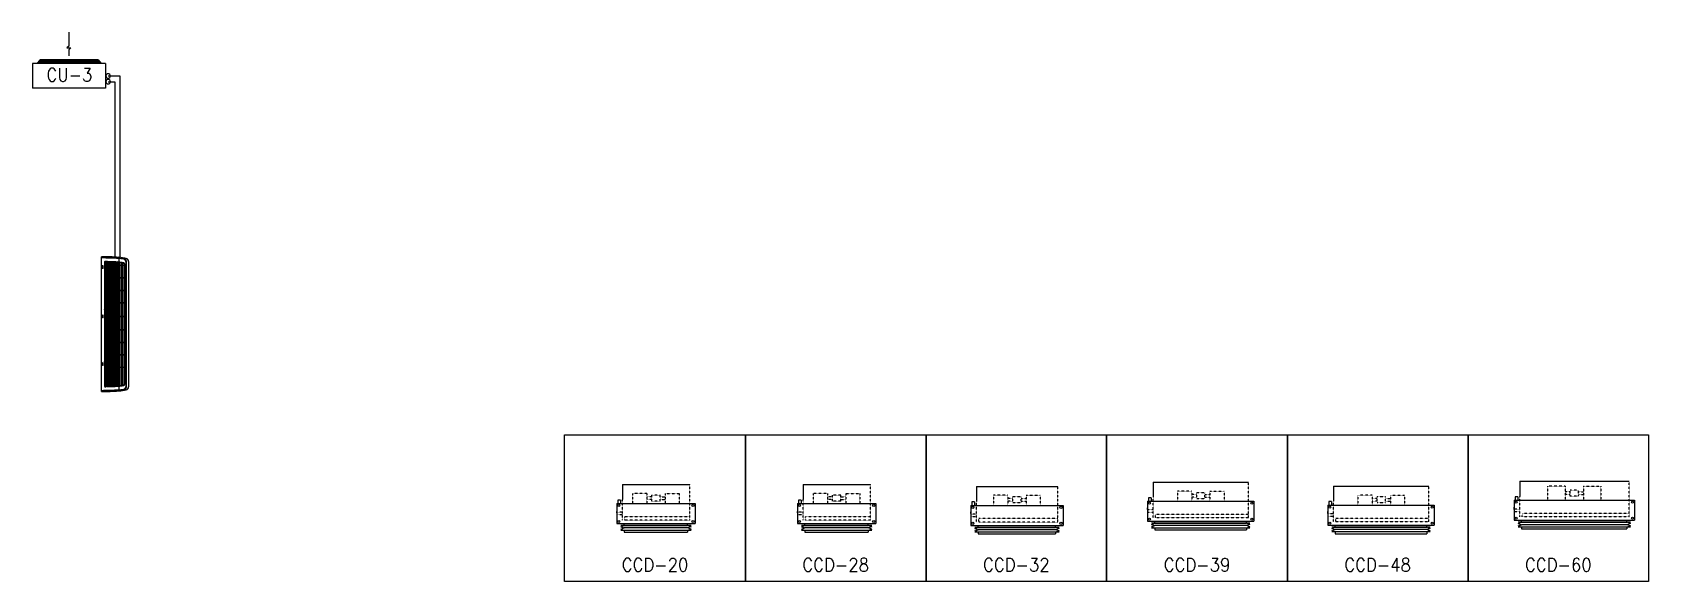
# Model space of a CAD drawing. Header units: inches. Extents: x -26677 to 64735, y -31918 to 10388.
# Drawn here: x 40555 to 64735, y -8461 to -248 of the extents above; entities that cross this region are included whole.
import ezdxf
from ezdxf.enums import TextEntityAlignment as Align

# ---------------------------------------------------------------- set-up
doc = ezdxf.new("R2010")
doc.units = ezdxf.units.IN
doc.header["$MEASUREMENT"] = 0
doc.linetypes.add('DSH1', pattern=[0.101, 0.067, -0.034])
for name, color, linetype in [('A', 1, 'Continuous'), ('DUCT', 3, 'Continuous'), ('F-TEXT', 2, 'Continuous'), ('M-ANNO-TEXT', 10, 'Continuous'), ('M-HVAC-SUPP', 4, 'Continuous'), ('M-SYMB-ARRW', 2, 'Continuous'), ('MEQUIP', 2, 'Continuous')]:
    doc.layers.add(name, color=color, linetype=linetype)
doc.styles.add('QC-SEC', font='romans.shx')

msp = doc.modelspace()

# ---------------------------------------------------------------- texts
at = {"layer": 'F-TEXT', "style": 'QC-SEC', "width": 0.9}
msp.add_text('CU-3', height=200, dxfattribs=at).set_placement((40767, -983))
for s, p in [('CCD-20', (49871, -8209)), ('CCD-28', (52573, -8209)), ('CCD-32', (55276, -8209)), ('CCD-39', (57979, -8209)), ('CCD-48', (60681, -8209)), ('CCD-60', (63384, -8209))]:
    msp.add_text(s, height=200, dxfattribs=at).set_placement(p, align=Align.MIDDLE_CENTER)

# ---------------------------------------------------------------- blocks, each defined once
blk = doc.blocks.new('A$C670270E0')
at = {"layer": 'A', "color": 1, "linetype": 'Continuous'}
for p, q in [((5, 144), (1115, 144)), ((5, 143), (55, 143)), ((35, 206), (1085, 206)), ((39, 225), (1081, 225)), ((40, 201), (1080, 201)), ((44, 144), (44, 126)), ((48, 156), (45, 144)), ((45, 141), (1075, 141)), ((45, 140), (76, 140)), ((48, 169), (48, 156)), ((1072, 169), (48, 169)), ((1072, 156), (48, 156)), ((1070, 181), (50, 181)), ((63, 144), (63, 126)), ((1055, 194), (65, 194)), ((66, 140), (66, 132)), ((74, 194), (74, 181)), ((74, 169), (74, 156)), ((76, 141), (76, 131)), ((76, 140), (123, 140)), ((123, 140), (124, 141)), ((123, 140), (123, 132)), ((124, 141), (126, 141)), ((124, 141), (124, 131)), ((126, 141), (126, 131)), ((126, 141), (126, 140)), ((126, 140), (175, 140)), ((126, 132), (126, 140)), ((175, 140), (176, 141)), ((175, 140), (175, 132)), ((176, 195), (176, 181)), ((176, 169), (176, 156)), ((176, 141), (178, 141)), ((176, 141), (176, 131)), ((178, 195), (178, 181)), ((178, 169), (178, 156)), ((178, 141), (178, 131)), ((178, 141), (178, 140)), ((178, 140), (227, 140)), ((178, 132), (178, 140)), ((227, 140), (228, 141)), ((227, 140), (227, 132)), ((228, 141), (230, 141)), ((228, 141), (228, 131)), ((230, 141), (230, 131)), ((230, 141), (230, 140)), ((230, 140), (279, 140)), ((230, 132), (230, 140)), ((279, 140), (280, 141)), ((279, 140), (279, 132)), ((280, 195), (280, 181)), ((280, 169), (280, 156)), ((280, 141), (282, 141)), ((280, 141), (280, 131)), ((282, 195), (282, 181)), ((282, 169), (282, 156)), ((282, 141), (282, 131)), ((282, 141), (282, 140)), ((282, 140), (331, 140)), ((282, 132), (282, 140)), ((331, 140), (332, 141)), ((331, 140), (331, 132)), ((332, 141), (334, 141)), ((332, 141), (332, 131)), ((334, 141), (334, 131)), ((334, 141), (334, 140)), ((334, 140), (383, 140)), ((334, 132), (334, 140)), ((383, 140), (384, 141)), ((383, 140), (383, 132)), ((384, 195), (384, 181)), ((384, 169), (384, 156)), ((384, 141), (386, 141)), ((384, 141), (384, 131)), ((386, 195), (386, 181)), ((386, 169), (386, 156)), ((386, 141), (386, 131)), ((386, 141), (386, 140)), ((386, 140), (435, 140)), ((386, 132), (386, 140)), ((435, 140), (436, 141)), ((435, 140), (435, 132)), ((438, 141), (436, 141)), ((436, 141), (438, 141)), ((436, 141), (436, 131)), ((438, 141), (438, 131)), ((438, 140), (438, 141)), ((438, 140), (438, 132)), ((486, 140), (438, 140)), ((486, 141), (486, 131)), ((496, 195), (496, 181)), ((496, 169), (496, 156)), ((496, 141), (496, 131)), ((498, 195), (498, 181)), ((498, 169), (498, 156)), ((498, 141), (498, 131)), ((508, 141), (508, 131)), ((508, 140), (555, 140)), ((555, 140), (556, 141)), ((555, 140), (555, 132)), ((556, 141), (558, 141)), ((556, 141), (556, 131)), ((558, 141), (558, 131)), ((558, 141), (558, 140)), ((558, 140), (607, 140)), ((558, 132), (558, 140)), ((607, 140), (608, 141)), ((607, 140), (607, 132)), ((608, 195), (608, 181)), ((608, 169), (608, 156)), ((608, 141), (610, 141)), ((608, 141), (608, 131)), ((610, 195), (610, 181)), ((610, 169), (610, 156)), ((610, 141), (610, 131)), ((610, 141), (610, 140)), ((610, 140), (659, 140)), ((610, 132), (610, 140)), ((659, 140), (660, 141)), ((659, 140), (659, 132)), ((660, 141), (662, 141)), ((660, 141), (660, 131)), ((662, 141), (662, 131)), ((662, 141), (662, 140)), ((662, 140), (711, 140)), ((662, 132), (662, 140)), ((711, 140), (712, 141)), ((711, 140), (711, 132)), ((712, 195), (712, 181)), ((712, 169), (712, 156)), ((712, 141), (714, 141)), ((712, 141), (712, 131)), ((714, 195), (714, 181)), ((714, 169), (714, 156)), ((714, 141), (714, 131)), ((714, 141), (714, 140)), ((714, 140), (763, 140)), ((714, 132), (714, 140)), ((763, 140), (764, 141)), ((763, 140), (763, 132)), ((764, 141), (766, 141)), ((764, 141), (764, 131)), ((766, 141), (766, 131)), ((766, 141), (766, 140)), ((766, 140), (815, 140)), ((766, 132), (766, 140)), ((815, 140), (816, 141)), ((815, 140), (815, 132)), ((816, 195), (816, 181)), ((816, 169), (816, 156)), ((816, 141), (818, 141)), ((816, 141), (816, 131)), ((818, 195), (818, 181)), ((818, 169), (818, 156)), ((818, 141), (818, 131)), ((818, 141), (818, 140)), ((818, 140), (867, 140)), ((818, 132), (818, 140)), ((867, 140), (868, 141)), ((867, 140), (867, 132)), ((870, 141), (868, 141)), ((868, 141), (870, 141)), ((868, 141), (868, 131)), ((870, 141), (870, 131)), ((870, 140), (870, 141)), ((870, 140), (870, 132)), ((918, 140), (870, 140)), ((918, 141), (918, 131)), ((918, 140), (1075, 140)), ((920, 195), (920, 181)), ((920, 169), (920, 156)), ((928, 140), (928, 132)), ((931, 144), (931, 126)), ((950, 144), (950, 126)), ((1072, 169), (1072, 156)), ((1072, 156), (1075, 144)), ((1075, 143), (1115, 143)), ((1120, 0), (0, 0)), ((41, 70), (76, 70)), ((41, 61), (76, 61)), ((41, 59), (1079, 59)), ((41, 58), (76, 58)), ((41, 50), (76, 50)), ((41, 47), (1079, 47)), ((41, 47), (76, 47)), ((41, 38), (1079, 38)), ((41, 38), (76, 38)), ((41, 35), (76, 35)), ((42, 94), (1078, 94)), ((42, 94), (76, 94)), ((42, 85), (76, 85)), ((42, 82), (1078, 82)), ((42, 82), (76, 82)), ((42, 73), (76, 73)), ((42, 71), (1078, 71)), ((42, 26), (76, 26)), ((43, 108), (76, 108)), ((43, 106), (1077, 106)), ((43, 105), (76, 105)), ((43, 97), (76, 97)), ((43, 26), (1077, 26)), ((44, 132), (76, 132)), ((44, 130), (63, 130)), ((44, 129), (1076, 129)), ((44, 129), (76, 129)), ((44, 126), (63, 126)), ((44, 120), (76, 120)), ((44, 117), (1076, 117)), ((44, 117), (76, 117)), ((66, 129), (66, 120)), ((66, 117), (66, 108)), ((66, 105), (66, 97)), ((66, 94), (66, 85)), ((66, 82), (66, 73)), ((66, 70), (66, 61)), ((66, 58), (66, 50)), ((66, 47), (66, 38)), ((66, 35), (66, 26)), ((75, 14), (75, 7)), ((97, 14), (75, 14)), ((97, 7), (75, 7)), ((76, 132), (123, 132)), ((76, 129), (76, 119)), ((76, 128), (123, 128)), ((76, 120), (123, 120)), ((76, 117), (76, 108)), ((76, 117), (123, 117)), ((76, 108), (123, 108)), ((76, 106), (76, 96)), ((76, 105), (123, 105)), ((76, 97), (123, 97)), ((76, 94), (76, 84)), ((76, 93), (123, 93)), ((76, 85), (123, 85)), ((76, 82), (76, 73)), ((76, 82), (123, 82)), ((76, 73), (123, 73)), ((76, 71), (76, 61)), ((76, 70), (123, 70)), ((76, 62), (123, 62)), ((76, 59), (76, 49)), ((76, 58), (123, 58)), ((76, 50), (123, 50)), ((76, 47), (76, 38)), ((76, 46), (123, 46)), ((76, 38), (123, 38)), ((76, 36), (76, 26)), ((76, 35), (123, 35)), ((76, 27), (123, 27)), ((97, 14), (97, 7)), ((123, 132), (124, 131)), ((123, 128), (124, 129)), ((123, 128), (123, 120)), ((123, 120), (124, 120)), ((123, 117), (123, 108)), ((123, 117), (124, 117)), ((123, 108), (124, 108)), ((123, 105), (124, 106)), ((123, 105), (123, 97)), ((123, 97), (124, 96)), ((123, 93), (124, 94)), ((123, 93), (123, 85)), ((123, 85), (124, 85)), ((123, 82), (123, 73)), ((123, 82), (124, 82)), ((123, 73), (124, 73)), ((123, 70), (123, 62)), ((123, 70), (124, 70)), ((123, 62), (124, 61)), ((123, 58), (124, 59)), ((123, 58), (123, 50)), ((123, 50), (124, 49)), ((123, 46), (124, 47)), ((123, 46), (123, 38)), ((123, 38), (124, 38)), ((123, 35), (123, 27)), ((123, 35), (124, 35)), ((123, 27), (124, 26)), ((124, 131), (126, 131)), ((124, 129), (126, 129)), ((124, 129), (124, 120)), ((124, 120), (126, 120)), ((124, 117), (126, 117)), ((124, 117), (124, 108)), ((124, 108), (126, 108)), ((124, 106), (126, 106)), ((124, 106), (124, 96)), ((124, 96), (126, 96)), ((124, 94), (126, 94)), ((124, 94), (124, 85)), ((124, 85), (126, 85)), ((124, 82), (126, 82)), ((124, 82), (124, 73)), ((124, 73), (126, 73)), ((124, 70), (126, 70)), ((124, 70), (124, 61)), ((124, 61), (126, 61)), ((124, 59), (126, 59)), ((124, 59), (124, 49)), ((124, 49), (126, 49)), ((124, 47), (126, 47)), ((124, 47), (124, 38)), ((124, 38), (126, 38)), ((124, 35), (126, 35)), ((124, 35), (124, 26)), ((124, 26), (126, 26)), ((126, 132), (175, 132)), ((126, 131), (126, 132)), ((126, 129), (126, 120)), ((126, 129), (126, 128)), ((126, 128), (175, 128)), ((126, 120), (126, 128)), ((126, 120), (175, 120)), ((126, 120), (126, 120)), ((126, 117), (175, 117)), ((126, 117), (126, 108)), ((126, 117), (126, 117)), ((126, 108), (126, 117)), ((126, 108), (175, 108)), ((126, 108), (126, 108)), ((126, 106), (126, 96)), ((126, 106), (126, 105)), ((126, 105), (175, 105)), ((126, 97), (126, 105)), ((126, 97), (175, 97)), ((126, 96), (126, 97)), ((126, 94), (126, 85)), ((126, 94), (126, 93)), ((126, 93), (175, 93)), ((126, 85), (126, 93)), ((126, 85), (175, 85)), ((126, 85), (126, 85)), ((126, 82), (175, 82)), ((126, 82), (126, 73)), ((126, 82), (126, 82)), ((126, 73), (126, 82)), ((126, 73), (175, 73)), ((126, 73), (126, 73)), ((126, 70), (175, 70)), ((126, 70), (126, 61)), ((126, 70), (126, 70)), ((126, 62), (126, 70)), ((126, 62), (175, 62)), ((126, 61), (126, 62)), ((126, 59), (126, 49)), ((126, 59), (126, 58)), ((126, 58), (175, 58)), ((126, 50), (126, 58)), ((126, 50), (175, 50)), ((126, 49), (126, 50)), ((126, 47), (126, 38)), ((126, 47), (126, 46)), ((126, 46), (175, 46)), ((126, 38), (126, 46)), ((126, 38), (175, 38)), ((126, 38), (126, 38)), ((126, 35), (175, 35)), ((126, 35), (126, 26)), ((126, 35), (126, 35)), ((126, 27), (126, 35)), ((126, 27), (175, 27)), ((126, 26), (126, 27)), ((175, 132), (176, 131)), ((175, 128), (176, 129)), ((175, 128), (175, 120)), ((175, 120), (176, 120)), ((175, 117), (175, 108)), ((175, 117), (176, 117)), ((175, 108), (176, 108)), ((175, 105), (176, 106)), ((175, 105), (175, 97)), ((175, 97), (176, 96)), ((175, 93), (176, 94)), ((175, 93), (175, 85)), ((175, 85), (176, 85)), ((175, 82), (175, 73)), ((175, 82), (176, 82)), ((175, 73), (176, 73)), ((175, 70), (175, 62)), ((175, 70), (176, 70)), ((175, 62), (176, 61)), ((175, 58), (176, 59)), ((175, 58), (175, 50)), ((175, 50), (176, 49)), ((175, 46), (176, 47)), ((175, 46), (175, 38)), ((175, 38), (176, 38)), ((175, 35), (175, 27)), ((175, 35), (176, 35)), ((175, 27), (176, 26)), ((176, 131), (178, 131)), ((176, 129), (178, 129)), ((176, 129), (176, 120)), ((176, 120), (178, 120)), ((176, 117), (178, 117)), ((176, 117), (176, 108)), ((176, 108), (178, 108)), ((176, 106), (178, 106)), ((176, 106), (176, 96)), ((176, 96), (178, 96)), ((176, 94), (178, 94)), ((176, 94), (176, 85)), ((176, 85), (178, 85)), ((176, 82), (178, 82)), ((176, 82), (176, 73)), ((176, 73), (178, 73)), ((176, 70), (178, 70)), ((176, 70), (176, 61)), ((176, 61), (178, 61)), ((176, 59), (178, 59)), ((176, 59), (176, 49)), ((176, 49), (178, 49)), ((176, 47), (178, 47)), ((176, 47), (176, 38)), ((176, 38), (178, 38)), ((176, 35), (178, 35)), ((176, 35), (176, 26)), ((176, 26), (178, 26)), ((178, 132), (227, 132)), ((178, 131), (178, 132)), ((178, 129), (178, 120)), ((178, 129), (178, 128)), ((178, 128), (227, 128)), ((178, 120), (178, 128)), ((178, 120), (227, 120)), ((178, 120), (178, 120)), ((178, 117), (227, 117)), ((178, 117), (178, 108)), ((178, 117), (178, 117)), ((178, 108), (178, 117)), ((178, 108), (227, 108)), ((178, 108), (178, 108)), ((178, 106), (178, 96)), ((178, 106), (178, 105)), ((178, 105), (227, 105)), ((178, 97), (178, 105)), ((178, 97), (227, 97)), ((178, 96), (178, 97)), ((178, 94), (178, 85)), ((178, 94), (178, 93)), ((178, 93), (227, 93)), ((178, 85), (178, 93)), ((178, 85), (227, 85)), ((178, 85), (178, 85)), ((178, 82), (227, 82)), ((178, 82), (178, 73)), ((178, 82), (178, 82)), ((178, 73), (178, 82)), ((178, 73), (227, 73)), ((178, 73), (178, 73)), ((178, 70), (227, 70)), ((178, 70), (178, 61)), ((178, 70), (178, 70)), ((178, 62), (178, 70)), ((178, 62), (227, 62)), ((178, 61), (178, 62)), ((178, 59), (178, 49)), ((178, 59), (178, 58)), ((178, 58), (227, 58)), ((178, 50), (178, 58)), ((178, 50), (227, 50)), ((178, 49), (178, 50)), ((178, 47), (178, 38)), ((178, 47), (178, 46)), ((178, 46), (227, 46)), ((178, 38), (178, 46)), ((178, 38), (227, 38)), ((178, 38), (178, 38)), ((178, 35), (227, 35)), ((178, 35), (178, 26)), ((178, 35), (178, 35)), ((178, 27), (178, 35)), ((178, 27), (227, 27)), ((178, 26), (178, 27)), ((227, 132), (228, 131)), ((227, 128), (228, 129)), ((227, 128), (227, 120)), ((227, 120), (228, 120)), ((227, 117), (227, 108)), ((227, 117), (228, 117)), ((227, 108), (228, 108)), ((227, 105), (228, 106)), ((227, 105), (227, 97)), ((227, 97), (228, 96)), ((227, 93), (228, 94)), ((227, 93), (227, 85)), ((227, 85), (228, 85)), ((227, 82), (227, 73)), ((227, 82), (228, 82)), ((227, 73), (228, 73)), ((227, 70), (227, 62)), ((227, 70), (228, 70)), ((227, 62), (228, 61)), ((227, 58), (228, 59)), ((227, 58), (227, 50)), ((227, 50), (228, 49)), ((227, 46), (228, 47)), ((227, 46), (227, 38)), ((227, 38), (228, 38)), ((227, 35), (227, 27)), ((227, 35), (228, 35)), ((227, 27), (228, 26)), ((228, 131), (230, 131)), ((228, 129), (230, 129)), ((228, 129), (228, 120)), ((228, 120), (230, 120)), ((228, 117), (230, 117)), ((228, 117), (228, 108)), ((228, 108), (230, 108)), ((228, 106), (230, 106)), ((228, 106), (228, 96)), ((228, 96), (230, 96)), ((228, 94), (230, 94)), ((228, 94), (228, 85)), ((228, 85), (230, 85)), ((228, 82), (230, 82)), ((228, 82), (228, 73)), ((228, 73), (230, 73)), ((228, 70), (230, 70)), ((228, 70), (228, 61)), ((228, 61), (230, 61)), ((228, 59), (230, 59)), ((228, 59), (228, 49)), ((228, 49), (230, 49)), ((228, 47), (230, 47)), ((228, 47), (228, 38)), ((228, 38), (230, 38)), ((228, 35), (230, 35)), ((228, 35), (228, 26)), ((228, 26), (230, 26)), ((230, 132), (279, 132)), ((230, 131), (230, 132)), ((230, 129), (230, 120)), ((230, 129), (230, 128)), ((230, 128), (279, 128)), ((230, 120), (230, 128)), ((230, 120), (279, 120)), ((230, 120), (230, 120)), ((230, 117), (279, 117)), ((230, 117), (230, 108)), ((230, 117), (230, 117)), ((230, 108), (230, 117)), ((230, 108), (279, 108)), ((230, 108), (230, 108)), ((230, 106), (230, 96)), ((230, 106), (230, 105)), ((230, 105), (279, 105)), ((230, 97), (230, 105)), ((230, 97), (279, 97)), ((230, 96), (230, 97)), ((230, 94), (230, 85)), ((230, 94), (230, 93)), ((230, 93), (279, 93)), ((230, 85), (230, 93)), ((230, 85), (279, 85)), ((230, 85), (230, 85)), ((230, 82), (279, 82)), ((230, 82), (230, 73)), ((230, 82), (230, 82)), ((230, 73), (230, 82)), ((230, 73), (279, 73)), ((230, 73), (230, 73)), ((230, 70), (279, 70)), ((230, 70), (230, 61)), ((230, 70), (230, 70)), ((230, 62), (230, 70)), ((230, 62), (279, 62)), ((230, 61), (230, 62)), ((230, 59), (230, 49)), ((230, 59), (230, 58)), ((230, 58), (279, 58)), ((230, 50), (230, 58)), ((230, 50), (279, 50)), ((230, 49), (230, 50)), ((230, 47), (230, 38)), ((230, 47), (230, 46)), ((230, 46), (279, 46)), ((230, 38), (230, 46)), ((230, 38), (279, 38)), ((230, 38), (230, 38)), ((230, 35), (279, 35)), ((230, 35), (230, 26)), ((230, 35), (230, 35)), ((230, 27), (230, 35)), ((230, 27), (279, 27)), ((230, 26), (230, 27)), ((279, 132), (280, 131)), ((279, 128), (280, 129)), ((279, 128), (279, 120)), ((279, 120), (280, 120)), ((279, 117), (279, 108)), ((279, 117), (280, 117)), ((279, 108), (280, 108)), ((279, 105), (280, 106)), ((279, 105), (279, 97)), ((279, 97), (280, 96)), ((279, 93), (280, 94)), ((279, 93), (279, 85)), ((279, 85), (280, 85)), ((279, 82), (279, 73)), ((279, 82), (280, 82)), ((279, 73), (280, 73)), ((279, 70), (279, 62)), ((279, 70), (280, 70)), ((279, 62), (280, 61)), ((279, 58), (280, 59)), ((279, 58), (279, 50)), ((279, 50), (280, 49)), ((279, 46), (280, 47)), ((279, 46), (279, 38)), ((279, 38), (280, 38)), ((279, 35), (279, 27)), ((279, 35), (280, 35)), ((279, 27), (280, 26)), ((280, 131), (282, 131)), ((280, 129), (282, 129)), ((280, 129), (280, 120)), ((280, 120), (282, 120)), ((280, 117), (282, 117)), ((280, 117), (280, 108)), ((280, 108), (282, 108)), ((280, 106), (282, 106)), ((280, 106), (280, 96)), ((280, 96), (282, 96)), ((280, 94), (282, 94)), ((280, 94), (280, 85)), ((280, 85), (282, 85)), ((280, 82), (282, 82)), ((280, 82), (280, 73)), ((280, 73), (282, 73)), ((280, 70), (282, 70)), ((280, 70), (280, 61)), ((280, 61), (282, 61)), ((280, 59), (282, 59)), ((280, 59), (280, 49)), ((280, 49), (282, 49)), ((280, 47), (282, 47)), ((280, 47), (280, 38)), ((280, 38), (282, 38)), ((280, 35), (282, 35)), ((280, 35), (280, 26)), ((280, 26), (282, 26)), ((282, 132), (331, 132)), ((282, 131), (282, 132)), ((282, 129), (282, 120)), ((282, 129), (282, 128)), ((282, 128), (331, 128)), ((282, 120), (282, 128)), ((282, 120), (331, 120)), ((282, 120), (282, 120)), ((282, 117), (331, 117)), ((282, 117), (282, 108)), ((282, 117), (282, 117)), ((282, 108), (282, 117)), ((282, 108), (331, 108)), ((282, 108), (282, 108)), ((282, 106), (282, 96)), ((282, 106), (282, 105)), ((282, 105), (331, 105)), ((282, 97), (282, 105)), ((282, 97), (331, 97)), ((282, 96), (282, 97)), ((282, 94), (282, 85)), ((282, 94), (282, 93)), ((282, 93), (331, 93)), ((282, 85), (282, 93)), ((282, 85), (331, 85)), ((282, 85), (282, 85)), ((282, 82), (331, 82)), ((282, 82), (282, 73)), ((282, 82), (282, 82)), ((282, 73), (282, 82)), ((282, 73), (331, 73)), ((282, 73), (282, 73)), ((282, 70), (331, 70)), ((282, 70), (282, 61)), ((282, 70), (282, 70)), ((282, 62), (282, 70)), ((282, 62), (331, 62)), ((282, 61), (282, 62)), ((282, 59), (282, 49)), ((282, 59), (282, 58)), ((282, 58), (331, 58)), ((282, 50), (282, 58)), ((282, 50), (331, 50)), ((282, 49), (282, 50)), ((282, 47), (282, 38)), ((282, 47), (282, 46)), ((282, 46), (331, 46)), ((282, 38), (282, 46)), ((282, 38), (331, 38)), ((282, 38), (282, 38)), ((282, 35), (331, 35)), ((282, 35), (282, 26)), ((282, 35), (282, 35)), ((282, 27), (282, 35)), ((282, 27), (331, 27)), ((282, 26), (282, 27)), ((331, 132), (332, 131)), ((331, 128), (332, 129)), ((331, 128), (331, 120)), ((331, 120), (332, 120)), ((331, 117), (331, 108)), ((331, 117), (332, 117)), ((331, 108), (332, 108)), ((331, 105), (332, 106)), ((331, 105), (331, 97)), ((331, 97), (332, 96)), ((331, 93), (332, 94)), ((331, 93), (331, 85)), ((331, 85), (332, 85)), ((331, 82), (331, 73)), ((331, 82), (332, 82)), ((331, 73), (332, 73)), ((331, 70), (331, 62)), ((331, 70), (332, 70)), ((331, 62), (332, 61)), ((331, 58), (332, 59)), ((331, 58), (331, 50)), ((331, 50), (332, 49)), ((331, 46), (332, 47)), ((331, 46), (331, 38)), ((331, 38), (332, 38)), ((331, 35), (331, 27)), ((331, 35), (332, 35)), ((331, 27), (332, 26)), ((332, 131), (334, 131)), ((332, 129), (334, 129)), ((332, 129), (332, 120)), ((332, 120), (334, 120)), ((332, 117), (334, 117)), ((332, 117), (332, 108)), ((332, 108), (334, 108)), ((332, 106), (334, 106)), ((332, 106), (332, 96)), ((332, 96), (334, 96)), ((332, 94), (334, 94)), ((332, 94), (332, 85)), ((332, 85), (334, 85)), ((332, 82), (334, 82)), ((332, 82), (332, 73)), ((332, 73), (334, 73)), ((332, 70), (334, 70)), ((332, 70), (332, 61)), ((332, 61), (334, 61)), ((332, 59), (334, 59)), ((332, 59), (332, 49)), ((332, 49), (334, 49)), ((332, 47), (334, 47)), ((332, 47), (332, 38)), ((332, 38), (334, 38)), ((332, 35), (334, 35)), ((332, 35), (332, 26)), ((332, 26), (334, 26)), ((334, 132), (383, 132)), ((334, 131), (334, 132)), ((334, 129), (334, 120)), ((334, 129), (334, 128)), ((334, 128), (383, 128)), ((334, 120), (334, 128)), ((334, 120), (383, 120)), ((334, 120), (334, 120)), ((334, 117), (383, 117)), ((334, 117), (334, 108)), ((334, 117), (334, 117)), ((334, 108), (334, 117)), ((334, 108), (383, 108)), ((334, 108), (334, 108)), ((334, 106), (334, 96)), ((334, 106), (334, 105)), ((334, 105), (383, 105)), ((334, 97), (334, 105)), ((334, 97), (383, 97)), ((334, 96), (334, 97)), ((334, 94), (334, 85)), ((334, 94), (334, 93)), ((334, 93), (383, 93)), ((334, 85), (334, 93)), ((334, 85), (383, 85)), ((334, 85), (334, 85)), ((334, 82), (383, 82)), ((334, 82), (334, 73)), ((334, 82), (334, 82)), ((334, 73), (334, 82)), ((334, 73), (383, 73)), ((334, 73), (334, 73)), ((334, 70), (383, 70)), ((334, 70), (334, 61)), ((334, 70), (334, 70)), ((334, 62), (334, 70)), ((334, 62), (383, 62)), ((334, 61), (334, 62)), ((334, 59), (334, 49)), ((334, 59), (334, 58)), ((334, 58), (383, 58)), ((334, 50), (334, 58)), ((334, 50), (383, 50)), ((334, 49), (334, 50)), ((334, 47), (334, 38)), ((334, 47), (334, 46)), ((334, 46), (383, 46)), ((334, 38), (334, 46)), ((334, 38), (383, 38)), ((334, 38), (334, 38)), ((334, 35), (383, 35)), ((334, 35), (334, 26)), ((334, 35), (334, 35)), ((334, 27), (334, 35)), ((334, 27), (383, 27)), ((334, 26), (334, 27)), ((383, 132), (384, 131)), ((383, 128), (384, 129)), ((383, 128), (383, 120)), ((383, 120), (384, 120)), ((383, 117), (383, 108)), ((383, 117), (384, 117)), ((383, 108), (384, 108)), ((383, 105), (384, 106)), ((383, 105), (383, 97)), ((383, 97), (384, 96)), ((383, 93), (384, 94)), ((383, 93), (383, 85)), ((383, 85), (384, 85)), ((383, 82), (383, 73)), ((383, 82), (384, 82)), ((383, 73), (384, 73)), ((383, 70), (383, 62)), ((383, 70), (384, 70)), ((383, 62), (384, 61)), ((383, 58), (384, 59)), ((383, 58), (383, 50)), ((383, 50), (384, 49)), ((383, 46), (384, 47)), ((383, 46), (383, 38)), ((383, 38), (384, 38)), ((383, 35), (383, 27)), ((383, 35), (384, 35)), ((383, 27), (384, 26)), ((384, 131), (386, 131)), ((384, 129), (386, 129)), ((384, 129), (384, 120)), ((384, 120), (386, 120)), ((384, 117), (386, 117)), ((384, 117), (384, 108)), ((384, 108), (386, 108)), ((384, 106), (386, 106)), ((384, 106), (384, 96)), ((384, 96), (386, 96)), ((384, 94), (386, 94)), ((384, 94), (384, 85)), ((384, 85), (386, 85)), ((384, 82), (386, 82)), ((384, 82), (384, 73)), ((384, 73), (386, 73)), ((384, 70), (386, 70)), ((384, 70), (384, 61)), ((384, 61), (386, 61)), ((384, 59), (386, 59)), ((384, 59), (384, 49)), ((384, 49), (386, 49)), ((384, 47), (386, 47)), ((384, 47), (384, 38)), ((384, 38), (386, 38)), ((384, 35), (386, 35)), ((384, 35), (384, 26)), ((384, 26), (386, 26)), ((386, 132), (435, 132)), ((386, 131), (386, 132)), ((386, 129), (386, 120)), ((386, 129), (386, 128)), ((386, 128), (435, 128)), ((386, 120), (386, 128)), ((386, 120), (435, 120)), ((386, 120), (386, 120)), ((386, 117), (435, 117)), ((386, 117), (386, 108)), ((386, 117), (386, 117)), ((386, 108), (386, 117)), ((386, 108), (435, 108)), ((386, 108), (386, 108)), ((386, 106), (386, 96)), ((386, 106), (386, 105)), ((386, 105), (435, 105)), ((386, 97), (386, 105)), ((386, 97), (435, 97)), ((386, 96), (386, 97)), ((386, 94), (386, 85)), ((386, 94), (386, 93)), ((386, 93), (435, 93)), ((386, 85), (386, 93)), ((386, 85), (435, 85)), ((386, 85), (386, 85)), ((386, 82), (435, 82)), ((386, 82), (386, 73)), ((386, 82), (386, 82)), ((386, 73), (386, 82)), ((386, 73), (435, 73)), ((386, 73), (386, 73)), ((386, 70), (435, 70)), ((386, 70), (386, 61)), ((386, 70), (386, 70)), ((386, 62), (386, 70)), ((386, 62), (435, 62)), ((386, 61), (386, 62)), ((386, 59), (386, 49)), ((386, 59), (386, 58)), ((386, 58), (435, 58)), ((386, 50), (386, 58)), ((386, 50), (435, 50)), ((386, 49), (386, 50)), ((386, 47), (386, 38)), ((386, 47), (386, 46)), ((386, 46), (435, 46)), ((386, 38), (386, 46)), ((386, 38), (435, 38)), ((386, 38), (386, 38)), ((386, 35), (435, 35)), ((386, 35), (386, 26)), ((386, 35), (386, 35)), ((386, 27), (386, 35)), ((386, 27), (435, 27)), ((386, 26), (386, 27)), ((435, 132), (436, 131)), ((435, 128), (436, 129)), ((435, 128), (435, 120)), ((435, 120), (436, 120)), ((435, 117), (435, 108)), ((435, 117), (436, 117)), ((435, 108), (436, 108)), ((435, 105), (436, 106)), ((435, 105), (435, 97)), ((435, 97), (436, 96)), ((435, 93), (436, 94)), ((435, 93), (435, 85)), ((435, 85), (436, 85)), ((435, 82), (435, 73)), ((435, 82), (436, 82)), ((435, 73), (436, 73)), ((435, 70), (435, 62)), ((435, 70), (436, 70)), ((435, 62), (436, 61)), ((435, 58), (436, 59)), ((435, 58), (435, 50)), ((435, 50), (436, 49)), ((435, 46), (436, 47)), ((435, 46), (435, 38)), ((435, 38), (436, 38)), ((435, 35), (435, 27)), ((435, 35), (436, 35)), ((435, 27), (436, 26)), ((438, 131), (436, 131)), ((436, 131), (438, 131)), ((438, 129), (436, 129)), ((436, 129), (438, 129)), ((436, 129), (436, 120)), ((438, 120), (436, 120)), ((436, 120), (438, 120)), ((438, 117), (436, 117)), ((436, 117), (438, 117)), ((436, 117), (436, 108)), ((438, 108), (436, 108)), ((436, 108), (438, 108)), ((438, 106), (436, 106)), ((436, 106), (438, 106)), ((436, 106), (436, 96)), ((438, 96), (436, 96)), ((436, 96), (438, 96)), ((438, 94), (436, 94)), ((436, 94), (438, 94)), ((436, 94), (436, 85)), ((438, 85), (436, 85)), ((436, 85), (438, 85)), ((438, 82), (436, 82)), ((436, 82), (438, 82)), ((436, 82), (436, 73)), ((438, 73), (436, 73)), ((436, 73), (438, 73)), ((438, 70), (436, 70)), ((436, 70), (438, 70)), ((436, 70), (436, 61)), ((438, 61), (436, 61)), ((436, 61), (438, 61)), ((438, 59), (436, 59)), ((436, 59), (438, 59)), ((436, 59), (436, 49)), ((438, 49), (436, 49)), ((436, 49), (438, 49)), ((438, 47), (436, 47)), ((436, 47), (438, 47)), ((436, 47), (436, 38)), ((438, 38), (436, 38)), ((436, 38), (438, 38)), ((438, 35), (436, 35)), ((436, 35), (438, 35)), ((436, 35), (436, 26)), ((438, 26), (436, 26)), ((436, 26), (438, 26)), ((486, 132), (438, 132)), ((438, 132), (438, 131)), ((438, 129), (438, 120)), ((438, 128), (438, 129)), ((438, 128), (438, 120)), ((486, 128), (438, 128)), ((486, 120), (438, 120)), ((438, 120), (438, 120)), ((438, 117), (438, 108)), ((486, 117), (438, 117)), ((438, 117), (438, 108)), ((438, 117), (438, 117)), ((486, 108), (438, 108)), ((438, 108), (438, 108)), ((438, 106), (438, 96)), ((438, 105), (438, 106)), ((438, 105), (438, 97)), ((486, 105), (438, 105)), ((486, 97), (438, 97)), ((438, 97), (438, 96)), ((438, 94), (438, 85)), ((438, 93), (438, 94)), ((438, 93), (438, 85)), ((486, 93), (438, 93)), ((486, 85), (438, 85)), ((438, 85), (438, 85)), ((438, 82), (438, 73)), ((486, 82), (438, 82)), ((438, 82), (438, 73)), ((438, 82), (438, 82)), ((486, 73), (438, 73)), ((438, 73), (438, 73)), ((438, 70), (438, 62)), ((486, 70), (438, 70)), ((438, 70), (438, 61)), ((438, 70), (438, 70)), ((486, 62), (438, 62)), ((438, 62), (438, 61)), ((438, 59), (438, 49)), ((438, 58), (438, 59)), ((438, 58), (438, 50)), ((486, 58), (438, 58)), ((486, 50), (438, 50)), ((438, 50), (438, 49)), ((438, 47), (438, 38)), ((438, 46), (438, 47)), ((438, 46), (438, 38)), ((486, 46), (438, 46)), ((486, 38), (438, 38)), ((438, 38), (438, 38)), ((438, 35), (438, 27)), ((486, 35), (438, 35)), ((438, 35), (438, 26)), ((438, 35), (438, 35)), ((486, 27), (438, 27)), ((438, 27), (438, 26)), ((486, 129), (486, 119)), ((486, 117), (486, 108)), ((486, 106), (486, 96)), ((486, 94), (486, 84)), ((486, 82), (486, 73)), ((486, 71), (486, 61)), ((486, 59), (486, 49)), ((486, 47), (486, 38)), ((486, 36), (486, 26)), ((486, 14), (486, 7)), ((508, 14), (486, 14)), ((508, 7), (486, 7)), ((496, 129), (496, 119)), ((496, 117), (496, 108)), ((496, 106), (496, 96)), ((496, 94), (496, 84)), ((496, 82), (496, 73)), ((496, 71), (496, 61)), ((496, 59), (496, 49)), ((496, 47), (496, 38)), ((496, 36), (496, 26)), ((498, 129), (498, 119)), ((498, 117), (498, 108)), ((498, 106), (498, 96)), ((498, 94), (498, 84)), ((498, 82), (498, 73)), ((498, 71), (498, 61)), ((498, 59), (498, 49)), ((498, 47), (498, 38)), ((498, 36), (498, 26)), ((508, 132), (555, 132)), ((508, 129), (508, 119)), ((508, 128), (555, 128)), ((508, 120), (555, 120)), ((508, 117), (508, 108)), ((508, 117), (555, 117)), ((508, 108), (555, 108)), ((508, 106), (508, 96)), ((508, 105), (555, 105)), ((508, 97), (555, 97)), ((508, 94), (508, 84)), ((508, 93), (555, 93)), ((508, 85), (555, 85)), ((508, 82), (508, 73)), ((508, 82), (555, 82)), ((508, 73), (555, 73)), ((508, 71), (508, 61)), ((508, 70), (555, 70)), ((508, 62), (555, 62)), ((508, 59), (508, 49)), ((508, 58), (555, 58)), ((508, 50), (555, 50)), ((508, 47), (508, 38)), ((508, 46), (555, 46)), ((508, 38), (555, 38)), ((508, 36), (508, 26)), ((508, 35), (555, 35)), ((508, 27), (555, 27)), ((508, 14), (508, 7)), ((555, 132), (556, 131)), ((555, 128), (556, 129)), ((555, 128), (555, 120)), ((555, 120), (556, 120)), ((555, 117), (555, 108)), ((555, 117), (556, 117)), ((555, 108), (556, 108)), ((555, 105), (556, 106)), ((555, 105), (555, 97)), ((555, 97), (556, 96)), ((555, 93), (556, 94)), ((555, 93), (555, 85)), ((555, 85), (556, 85)), ((555, 82), (555, 73)), ((555, 82), (556, 82)), ((555, 73), (556, 73)), ((555, 70), (555, 62)), ((555, 70), (556, 70)), ((555, 62), (556, 61)), ((555, 58), (556, 59)), ((555, 58), (555, 50)), ((555, 50), (556, 49)), ((555, 46), (556, 47)), ((555, 46), (555, 38)), ((555, 38), (556, 38)), ((555, 35), (555, 27)), ((555, 35), (556, 35)), ((555, 27), (556, 26)), ((556, 131), (558, 131)), ((556, 129), (558, 129)), ((556, 129), (556, 120)), ((556, 120), (558, 120)), ((556, 117), (558, 117)), ((556, 117), (556, 108)), ((556, 108), (558, 108)), ((556, 106), (558, 106)), ((556, 106), (556, 96)), ((556, 96), (558, 96)), ((556, 94), (558, 94)), ((556, 94), (556, 85)), ((556, 85), (558, 85)), ((556, 82), (558, 82)), ((556, 82), (556, 73)), ((556, 73), (558, 73)), ((556, 70), (558, 70)), ((556, 70), (556, 61)), ((556, 61), (558, 61)), ((556, 59), (558, 59)), ((556, 59), (556, 49)), ((556, 49), (558, 49)), ((556, 47), (558, 47)), ((556, 47), (556, 38)), ((556, 38), (558, 38)), ((556, 35), (558, 35)), ((556, 35), (556, 26)), ((556, 26), (558, 26)), ((558, 132), (607, 132)), ((558, 131), (558, 132)), ((558, 129), (558, 120)), ((558, 129), (558, 128)), ((558, 128), (607, 128)), ((558, 120), (558, 128)), ((558, 120), (607, 120)), ((558, 120), (558, 120)), ((558, 117), (607, 117)), ((558, 117), (558, 108)), ((558, 117), (558, 117)), ((558, 108), (558, 117)), ((558, 108), (607, 108)), ((558, 108), (558, 108)), ((558, 106), (558, 96)), ((558, 106), (558, 105)), ((558, 105), (607, 105)), ((558, 97), (558, 105)), ((558, 97), (607, 97)), ((558, 96), (558, 97)), ((558, 94), (558, 85)), ((558, 94), (558, 93)), ((558, 93), (607, 93)), ((558, 85), (558, 93)), ((558, 85), (607, 85)), ((558, 85), (558, 85)), ((558, 82), (607, 82)), ((558, 82), (558, 73)), ((558, 82), (558, 82)), ((558, 73), (558, 82)), ((558, 73), (607, 73)), ((558, 73), (558, 73)), ((558, 70), (607, 70)), ((558, 70), (558, 61)), ((558, 70), (558, 70)), ((558, 62), (558, 70)), ((558, 62), (607, 62)), ((558, 61), (558, 62)), ((558, 59), (558, 49)), ((558, 59), (558, 58)), ((558, 58), (607, 58)), ((558, 50), (558, 58)), ((558, 50), (607, 50)), ((558, 49), (558, 50)), ((558, 47), (558, 38)), ((558, 47), (558, 46)), ((558, 46), (607, 46)), ((558, 38), (558, 46)), ((558, 38), (607, 38)), ((558, 38), (558, 38)), ((558, 35), (607, 35)), ((558, 35), (558, 26)), ((558, 35), (558, 35)), ((558, 27), (558, 35)), ((558, 27), (607, 27)), ((558, 26), (558, 27)), ((607, 132), (608, 131)), ((607, 128), (608, 129)), ((607, 128), (607, 120)), ((607, 120), (608, 120)), ((607, 117), (607, 108)), ((607, 117), (608, 117)), ((607, 108), (608, 108)), ((607, 105), (608, 106)), ((607, 105), (607, 97)), ((607, 97), (608, 96)), ((607, 93), (608, 94)), ((607, 93), (607, 85)), ((607, 85), (608, 85)), ((607, 82), (607, 73)), ((607, 82), (608, 82)), ((607, 73), (608, 73)), ((607, 70), (607, 62)), ((607, 70), (608, 70)), ((607, 62), (608, 61)), ((607, 58), (608, 59)), ((607, 58), (607, 50)), ((607, 50), (608, 49)), ((607, 46), (608, 47)), ((607, 46), (607, 38)), ((607, 38), (608, 38)), ((607, 35), (607, 27)), ((607, 35), (608, 35)), ((607, 27), (608, 26)), ((608, 131), (610, 131)), ((608, 129), (610, 129)), ((608, 129), (608, 120)), ((608, 120), (610, 120)), ((608, 117), (610, 117)), ((608, 117), (608, 108)), ((608, 108), (610, 108)), ((608, 106), (610, 106)), ((608, 106), (608, 96)), ((608, 96), (610, 96)), ((608, 94), (610, 94)), ((608, 94), (608, 85)), ((608, 85), (610, 85)), ((608, 82), (610, 82)), ((608, 82), (608, 73)), ((608, 73), (610, 73)), ((608, 70), (610, 70)), ((608, 70), (608, 61)), ((608, 61), (610, 61)), ((608, 59), (610, 59)), ((608, 59), (608, 49)), ((608, 49), (610, 49)), ((608, 47), (610, 47)), ((608, 47), (608, 38)), ((608, 38), (610, 38)), ((608, 35), (610, 35)), ((608, 35), (608, 26)), ((608, 26), (610, 26)), ((610, 132), (659, 132)), ((610, 131), (610, 132)), ((610, 129), (610, 120)), ((610, 129), (610, 128)), ((610, 128), (659, 128)), ((610, 120), (610, 128)), ((610, 120), (659, 120)), ((610, 120), (610, 120)), ((610, 117), (659, 117)), ((610, 117), (610, 108)), ((610, 117), (610, 117)), ((610, 108), (610, 117)), ((610, 108), (659, 108)), ((610, 108), (610, 108)), ((610, 106), (610, 96)), ((610, 106), (610, 105)), ((610, 105), (659, 105)), ((610, 97), (610, 105)), ((610, 97), (659, 97)), ((610, 96), (610, 97)), ((610, 94), (610, 85)), ((610, 94), (610, 93)), ((610, 93), (659, 93)), ((610, 85), (610, 93)), ((610, 85), (659, 85)), ((610, 85), (610, 85)), ((610, 82), (659, 82)), ((610, 82), (610, 73)), ((610, 82), (610, 82)), ((610, 73), (610, 82)), ((610, 73), (659, 73)), ((610, 73), (610, 73)), ((610, 70), (659, 70)), ((610, 70), (610, 61)), ((610, 70), (610, 70)), ((610, 62), (610, 70)), ((610, 62), (659, 62)), ((610, 61), (610, 62)), ((610, 59), (610, 49)), ((610, 59), (610, 58)), ((610, 58), (659, 58)), ((610, 50), (610, 58)), ((610, 50), (659, 50)), ((610, 49), (610, 50)), ((610, 47), (610, 38)), ((610, 47), (610, 46)), ((610, 46), (659, 46)), ((610, 38), (610, 46)), ((610, 38), (659, 38)), ((610, 38), (610, 38)), ((610, 35), (659, 35)), ((610, 35), (610, 26)), ((610, 35), (610, 35)), ((610, 27), (610, 35)), ((610, 27), (659, 27)), ((610, 26), (610, 27)), ((659, 132), (660, 131)), ((659, 128), (660, 129)), ((659, 128), (659, 120)), ((659, 120), (660, 120)), ((659, 117), (659, 108)), ((659, 117), (660, 117)), ((659, 108), (660, 108)), ((659, 105), (660, 106)), ((659, 105), (659, 97)), ((659, 97), (660, 96)), ((659, 93), (660, 94)), ((659, 93), (659, 85)), ((659, 85), (660, 85)), ((659, 82), (659, 73)), ((659, 82), (660, 82)), ((659, 73), (660, 73)), ((659, 70), (659, 62)), ((659, 70), (660, 70)), ((659, 62), (660, 61)), ((659, 58), (660, 59)), ((659, 58), (659, 50)), ((659, 50), (660, 49)), ((659, 46), (660, 47)), ((659, 46), (659, 38)), ((659, 38), (660, 38)), ((659, 35), (659, 27)), ((659, 35), (660, 35)), ((659, 27), (660, 26)), ((660, 131), (662, 131)), ((660, 129), (662, 129)), ((660, 129), (660, 120)), ((660, 120), (662, 120)), ((660, 117), (662, 117)), ((660, 117), (660, 108)), ((660, 108), (662, 108)), ((660, 106), (662, 106)), ((660, 106), (660, 96)), ((660, 96), (662, 96)), ((660, 94), (662, 94)), ((660, 94), (660, 85)), ((660, 85), (662, 85)), ((660, 82), (662, 82)), ((660, 82), (660, 73)), ((660, 73), (662, 73)), ((660, 70), (662, 70)), ((660, 70), (660, 61)), ((660, 61), (662, 61)), ((660, 59), (662, 59)), ((660, 59), (660, 49)), ((660, 49), (662, 49)), ((660, 47), (662, 47)), ((660, 47), (660, 38)), ((660, 38), (662, 38)), ((660, 35), (662, 35)), ((660, 35), (660, 26)), ((660, 26), (662, 26)), ((662, 132), (711, 132)), ((662, 131), (662, 132)), ((662, 129), (662, 120)), ((662, 129), (662, 128)), ((662, 128), (711, 128)), ((662, 120), (662, 128)), ((662, 120), (711, 120)), ((662, 120), (662, 120)), ((662, 117), (711, 117)), ((662, 117), (662, 108)), ((662, 117), (662, 117)), ((662, 108), (662, 117)), ((662, 108), (711, 108)), ((662, 108), (662, 108)), ((662, 106), (662, 96)), ((662, 106), (662, 105)), ((662, 105), (711, 105)), ((662, 97), (662, 105)), ((662, 97), (711, 97)), ((662, 96), (662, 97)), ((662, 94), (662, 85)), ((662, 94), (662, 93)), ((662, 93), (711, 93)), ((662, 85), (662, 93)), ((662, 85), (711, 85)), ((662, 85), (662, 85)), ((662, 82), (711, 82)), ((662, 82), (662, 73)), ((662, 82), (662, 82)), ((662, 73), (662, 82)), ((662, 73), (711, 73)), ((662, 73), (662, 73)), ((662, 70), (711, 70)), ((662, 70), (662, 61)), ((662, 70), (662, 70)), ((662, 62), (662, 70)), ((662, 62), (711, 62)), ((662, 61), (662, 62)), ((662, 59), (662, 49)), ((662, 59), (662, 58)), ((662, 58), (711, 58)), ((662, 50), (662, 58)), ((662, 50), (711, 50)), ((662, 49), (662, 50)), ((662, 47), (662, 38)), ((662, 47), (662, 46)), ((662, 46), (711, 46)), ((662, 38), (662, 46)), ((662, 38), (711, 38)), ((662, 38), (662, 38)), ((662, 35), (711, 35)), ((662, 35), (662, 26)), ((662, 35), (662, 35)), ((662, 27), (662, 35)), ((662, 27), (711, 27)), ((662, 26), (662, 27)), ((711, 132), (712, 131)), ((711, 128), (712, 129)), ((711, 128), (711, 120)), ((711, 120), (712, 120)), ((711, 117), (711, 108)), ((711, 117), (712, 117)), ((711, 108), (712, 108)), ((711, 105), (712, 106)), ((711, 105), (711, 97)), ((711, 97), (712, 96)), ((711, 93), (712, 94)), ((711, 93), (711, 85)), ((711, 85), (712, 85)), ((711, 82), (711, 73)), ((711, 82), (712, 82)), ((711, 73), (712, 73)), ((711, 70), (711, 62)), ((711, 70), (712, 70)), ((711, 62), (712, 61)), ((711, 58), (712, 59)), ((711, 58), (711, 50)), ((711, 50), (712, 49)), ((711, 46), (712, 47)), ((711, 46), (711, 38)), ((711, 38), (712, 38)), ((711, 35), (711, 27)), ((711, 35), (712, 35)), ((711, 27), (712, 26)), ((712, 131), (714, 131)), ((712, 129), (714, 129)), ((712, 129), (712, 120)), ((712, 120), (714, 120)), ((712, 117), (714, 117)), ((712, 117), (712, 108)), ((712, 108), (714, 108)), ((712, 106), (714, 106)), ((712, 106), (712, 96)), ((712, 96), (714, 96)), ((712, 94), (714, 94)), ((712, 94), (712, 85)), ((712, 85), (714, 85)), ((712, 82), (714, 82)), ((712, 82), (712, 73)), ((712, 73), (714, 73)), ((712, 70), (714, 70)), ((712, 70), (712, 61)), ((712, 61), (714, 61)), ((712, 59), (714, 59)), ((712, 59), (712, 49)), ((712, 49), (714, 49)), ((712, 47), (714, 47)), ((712, 47), (712, 38)), ((712, 38), (714, 38)), ((712, 35), (714, 35)), ((712, 35), (712, 26)), ((712, 26), (714, 26)), ((714, 132), (763, 132)), ((714, 131), (714, 132)), ((714, 129), (714, 120)), ((714, 129), (714, 128)), ((714, 128), (763, 128)), ((714, 120), (714, 128)), ((714, 120), (763, 120)), ((714, 120), (714, 120)), ((714, 117), (763, 117)), ((714, 117), (714, 108)), ((714, 117), (714, 117)), ((714, 108), (714, 117)), ((714, 108), (763, 108)), ((714, 108), (714, 108)), ((714, 106), (714, 96)), ((714, 106), (714, 105)), ((714, 105), (763, 105)), ((714, 97), (714, 105)), ((714, 97), (763, 97)), ((714, 96), (714, 97)), ((714, 94), (714, 85)), ((714, 94), (714, 93)), ((714, 93), (763, 93)), ((714, 85), (714, 93)), ((714, 85), (763, 85)), ((714, 85), (714, 85)), ((714, 82), (763, 82)), ((714, 82), (714, 73)), ((714, 82), (714, 82)), ((714, 73), (714, 82)), ((714, 73), (763, 73)), ((714, 73), (714, 73)), ((714, 70), (763, 70)), ((714, 70), (714, 61)), ((714, 70), (714, 70)), ((714, 62), (714, 70)), ((714, 62), (763, 62)), ((714, 61), (714, 62)), ((714, 59), (714, 49)), ((714, 59), (714, 58)), ((714, 58), (763, 58)), ((714, 50), (714, 58)), ((714, 50), (763, 50)), ((714, 49), (714, 50)), ((714, 47), (714, 38)), ((714, 47), (714, 46)), ((714, 46), (763, 46)), ((714, 38), (714, 46)), ((714, 38), (763, 38)), ((714, 38), (714, 38)), ((714, 35), (763, 35)), ((714, 35), (714, 26)), ((714, 35), (714, 35)), ((714, 27), (714, 35)), ((714, 27), (763, 27)), ((714, 26), (714, 27)), ((763, 132), (764, 131)), ((763, 128), (764, 129)), ((763, 128), (763, 120)), ((763, 120), (764, 120)), ((763, 117), (763, 108)), ((763, 117), (764, 117)), ((763, 108), (764, 108)), ((763, 105), (764, 106)), ((763, 105), (763, 97)), ((763, 97), (764, 96)), ((763, 93), (764, 94)), ((763, 93), (763, 85)), ((763, 85), (764, 85)), ((763, 82), (763, 73)), ((763, 82), (764, 82)), ((763, 73), (764, 73)), ((763, 70), (763, 62)), ((763, 70), (764, 70)), ((763, 62), (764, 61)), ((763, 58), (764, 59)), ((763, 58), (763, 50)), ((763, 50), (764, 49)), ((763, 46), (764, 47)), ((763, 46), (763, 38)), ((763, 38), (764, 38)), ((763, 35), (763, 27)), ((763, 35), (764, 35)), ((763, 27), (764, 26)), ((764, 131), (766, 131)), ((764, 129), (766, 129)), ((764, 129), (764, 120)), ((764, 120), (766, 120)), ((764, 117), (766, 117)), ((764, 117), (764, 108)), ((764, 108), (766, 108)), ((764, 106), (766, 106)), ((764, 106), (764, 96)), ((764, 96), (766, 96)), ((764, 94), (766, 94)), ((764, 94), (764, 85)), ((764, 85), (766, 85)), ((764, 82), (766, 82)), ((764, 82), (764, 73)), ((764, 73), (766, 73)), ((764, 70), (766, 70)), ((764, 70), (764, 61)), ((764, 61), (766, 61)), ((764, 59), (766, 59)), ((764, 59), (764, 49)), ((764, 49), (766, 49)), ((764, 47), (766, 47)), ((764, 47), (764, 38)), ((764, 38), (766, 38)), ((764, 35), (766, 35)), ((764, 35), (764, 26)), ((764, 26), (766, 26)), ((766, 132), (815, 132)), ((766, 131), (766, 132)), ((766, 129), (766, 120)), ((766, 129), (766, 128)), ((766, 128), (815, 128)), ((766, 120), (766, 128)), ((766, 120), (815, 120)), ((766, 120), (766, 120)), ((766, 117), (815, 117)), ((766, 117), (766, 108)), ((766, 117), (766, 117)), ((766, 108), (766, 117)), ((766, 108), (815, 108)), ((766, 108), (766, 108)), ((766, 106), (766, 96)), ((766, 106), (766, 105)), ((766, 105), (815, 105)), ((766, 97), (766, 105)), ((766, 97), (815, 97)), ((766, 96), (766, 97)), ((766, 94), (766, 85)), ((766, 94), (766, 93)), ((766, 93), (815, 93)), ((766, 85), (766, 93)), ((766, 85), (815, 85)), ((766, 85), (766, 85)), ((766, 82), (815, 82)), ((766, 82), (766, 73)), ((766, 82), (766, 82)), ((766, 73), (766, 82)), ((766, 73), (815, 73)), ((766, 73), (766, 73)), ((766, 70), (815, 70)), ((766, 70), (766, 61)), ((766, 70), (766, 70)), ((766, 62), (766, 70)), ((766, 62), (815, 62)), ((766, 61), (766, 62)), ((766, 59), (766, 49)), ((766, 59), (766, 58)), ((766, 58), (815, 58)), ((766, 50), (766, 58)), ((766, 50), (815, 50)), ((766, 49), (766, 50)), ((766, 47), (766, 38)), ((766, 47), (766, 46)), ((766, 46), (815, 46)), ((766, 38), (766, 46)), ((766, 38), (815, 38)), ((766, 38), (766, 38)), ((766, 35), (815, 35)), ((766, 35), (766, 26)), ((766, 35), (766, 35)), ((766, 27), (766, 35)), ((766, 27), (815, 27)), ((766, 26), (766, 27)), ((815, 132), (816, 131)), ((815, 128), (816, 129)), ((815, 128), (815, 120)), ((815, 120), (816, 120)), ((815, 117), (815, 108)), ((815, 117), (816, 117)), ((815, 108), (816, 108)), ((815, 105), (816, 106)), ((815, 105), (815, 97)), ((815, 97), (816, 96)), ((815, 93), (816, 94)), ((815, 93), (815, 85)), ((815, 85), (816, 85)), ((815, 82), (815, 73)), ((815, 82), (816, 82)), ((815, 73), (816, 73)), ((815, 70), (815, 62)), ((815, 70), (816, 70)), ((815, 62), (816, 61)), ((815, 58), (816, 59)), ((815, 58), (815, 50)), ((815, 50), (816, 49)), ((815, 46), (816, 47)), ((815, 46), (815, 38)), ((815, 38), (816, 38)), ((815, 35), (815, 27)), ((815, 35), (816, 35)), ((815, 27), (816, 26)), ((816, 131), (818, 131)), ((816, 129), (818, 129)), ((816, 129), (816, 120)), ((816, 120), (818, 120)), ((816, 117), (818, 117)), ((816, 117), (816, 108)), ((816, 108), (818, 108)), ((816, 106), (818, 106)), ((816, 106), (816, 96)), ((816, 96), (818, 96)), ((816, 94), (818, 94)), ((816, 94), (816, 85)), ((816, 85), (818, 85)), ((816, 82), (818, 82)), ((816, 82), (816, 73)), ((816, 73), (818, 73)), ((816, 70), (818, 70)), ((816, 70), (816, 61)), ((816, 61), (818, 61)), ((816, 59), (818, 59)), ((816, 59), (816, 49)), ((816, 49), (818, 49)), ((816, 47), (818, 47)), ((816, 47), (816, 38)), ((816, 38), (818, 38)), ((816, 35), (818, 35)), ((816, 35), (816, 26)), ((816, 26), (818, 26)), ((818, 132), (867, 132)), ((818, 131), (818, 132)), ((818, 129), (818, 120)), ((818, 129), (818, 128)), ((818, 128), (867, 128)), ((818, 120), (818, 128)), ((818, 120), (867, 120)), ((818, 120), (818, 120)), ((818, 117), (867, 117)), ((818, 117), (818, 108)), ((818, 117), (818, 117)), ((818, 108), (818, 117)), ((818, 108), (867, 108)), ((818, 108), (818, 108)), ((818, 106), (818, 96)), ((818, 106), (818, 105)), ((818, 105), (867, 105)), ((818, 97), (818, 105)), ((818, 97), (867, 97)), ((818, 96), (818, 97)), ((818, 94), (818, 85)), ((818, 94), (818, 93)), ((818, 93), (867, 93)), ((818, 85), (818, 93)), ((818, 85), (867, 85)), ((818, 85), (818, 85)), ((818, 82), (867, 82)), ((818, 82), (818, 73)), ((818, 82), (818, 82)), ((818, 73), (818, 82)), ((818, 73), (867, 73)), ((818, 73), (818, 73)), ((818, 70), (867, 70)), ((818, 70), (818, 61)), ((818, 70), (818, 70)), ((818, 62), (818, 70)), ((818, 62), (867, 62)), ((818, 61), (818, 62)), ((818, 59), (818, 49)), ((818, 59), (818, 58)), ((818, 58), (867, 58)), ((818, 50), (818, 58)), ((818, 50), (867, 50)), ((818, 49), (818, 50)), ((818, 47), (818, 38)), ((818, 47), (818, 46)), ((818, 46), (867, 46)), ((818, 38), (818, 46)), ((818, 38), (867, 38)), ((818, 38), (818, 38)), ((818, 35), (867, 35)), ((818, 35), (818, 26)), ((818, 35), (818, 35)), ((818, 27), (818, 35)), ((818, 27), (867, 27)), ((818, 26), (818, 27)), ((867, 132), (868, 131)), ((867, 128), (868, 129)), ((867, 128), (867, 120)), ((867, 120), (868, 120)), ((867, 117), (867, 108)), ((867, 117), (868, 117)), ((867, 108), (868, 108)), ((867, 105), (868, 106)), ((867, 105), (867, 97)), ((867, 97), (868, 96)), ((867, 93), (868, 94)), ((867, 93), (867, 85)), ((867, 85), (868, 85)), ((867, 82), (867, 73)), ((867, 82), (868, 82)), ((867, 73), (868, 73)), ((867, 70), (867, 62)), ((867, 70), (868, 70)), ((867, 62), (868, 61)), ((867, 58), (868, 59)), ((867, 58), (867, 50)), ((867, 50), (868, 49)), ((867, 46), (868, 47)), ((867, 46), (867, 38)), ((867, 38), (868, 38)), ((867, 35), (867, 27)), ((867, 35), (868, 35)), ((867, 27), (868, 26)), ((870, 131), (868, 131)), ((868, 131), (870, 131)), ((870, 129), (868, 129)), ((868, 129), (870, 129)), ((868, 129), (868, 120)), ((870, 120), (868, 120)), ((868, 120), (870, 120)), ((870, 117), (868, 117)), ((868, 117), (870, 117)), ((868, 117), (868, 108)), ((870, 108), (868, 108)), ((868, 108), (870, 108)), ((870, 106), (868, 106)), ((868, 106), (870, 106)), ((868, 106), (868, 96)), ((870, 96), (868, 96)), ((868, 96), (870, 96)), ((870, 94), (868, 94)), ((868, 94), (870, 94)), ((868, 94), (868, 85)), ((870, 85), (868, 85)), ((868, 85), (870, 85)), ((870, 82), (868, 82)), ((868, 82), (870, 82)), ((868, 82), (868, 73)), ((870, 73), (868, 73)), ((868, 73), (870, 73)), ((870, 70), (868, 70)), ((868, 70), (870, 70)), ((868, 70), (868, 61)), ((870, 61), (868, 61)), ((868, 61), (870, 61)), ((870, 59), (868, 59)), ((868, 59), (870, 59)), ((868, 59), (868, 49)), ((870, 49), (868, 49)), ((868, 49), (870, 49)), ((870, 47), (868, 47)), ((868, 47), (870, 47)), ((868, 47), (868, 38)), ((870, 38), (868, 38)), ((868, 38), (870, 38)), ((870, 35), (868, 35)), ((868, 35), (870, 35)), ((868, 35), (868, 26)), ((870, 26), (868, 26)), ((868, 26), (870, 26)), ((918, 132), (870, 132)), ((870, 132), (870, 131)), ((870, 129), (870, 120)), ((870, 128), (870, 129)), ((870, 128), (870, 120)), ((918, 128), (870, 128)), ((918, 120), (870, 120)), ((870, 120), (870, 120)), ((870, 117), (870, 108)), ((918, 117), (870, 117)), ((870, 117), (870, 108)), ((870, 117), (870, 117)), ((918, 108), (870, 108)), ((870, 108), (870, 108)), ((870, 106), (870, 96)), ((870, 105), (870, 106)), ((870, 105), (870, 97)), ((918, 105), (870, 105)), ((918, 97), (870, 97)), ((870, 97), (870, 96)), ((870, 94), (870, 85)), ((870, 93), (870, 94)), ((870, 93), (870, 85)), ((918, 93), (870, 93)), ((918, 85), (870, 85)), ((870, 85), (870, 85)), ((870, 82), (870, 73)), ((918, 82), (870, 82)), ((870, 82), (870, 73)), ((870, 82), (870, 82)), ((918, 73), (870, 73)), ((870, 73), (870, 73)), ((870, 70), (870, 62)), ((918, 70), (870, 70)), ((870, 70), (870, 61)), ((870, 70), (870, 70)), ((918, 62), (870, 62)), ((870, 62), (870, 61)), ((870, 59), (870, 49)), ((870, 58), (870, 59)), ((870, 58), (870, 50)), ((918, 58), (870, 58)), ((918, 50), (870, 50)), ((870, 50), (870, 49)), ((870, 47), (870, 38)), ((870, 46), (870, 47)), ((870, 46), (870, 38)), ((918, 46), (870, 46)), ((918, 38), (870, 38)), ((870, 38), (870, 38)), ((870, 35), (870, 27)), ((918, 35), (870, 35)), ((870, 35), (870, 26)), ((870, 35), (870, 35)), ((918, 27), (870, 27)), ((870, 27), (870, 26)), ((903, 14), (881, 14)), ((881, 14), (881, 7)), ((903, 7), (881, 7)), ((903, 14), (903, 7)), ((918, 132), (1076, 132)), ((918, 129), (1076, 129)), ((918, 129), (918, 119)), ((918, 120), (1076, 120)), ((918, 117), (1076, 117)), ((918, 117), (918, 108)), ((918, 108), (1077, 108)), ((918, 106), (918, 96)), ((918, 105), (1077, 105)), ((918, 97), (1077, 97)), ((918, 94), (1078, 94)), ((918, 94), (918, 84)), ((918, 85), (1078, 85)), ((918, 82), (1078, 82)), ((918, 82), (918, 73)), ((918, 73), (1078, 73)), ((918, 71), (918, 61)), ((918, 70), (1079, 70)), ((918, 61), (1079, 61)), ((918, 59), (918, 49)), ((918, 58), (1079, 58)), ((918, 50), (1079, 50)), ((918, 47), (1079, 47)), ((918, 47), (918, 38)), ((918, 38), (1079, 38)), ((918, 36), (918, 26)), ((918, 35), (1079, 35)), ((918, 26), (1078, 26)), ((928, 129), (928, 120)), ((928, 117), (928, 108)), ((928, 105), (928, 97)), ((928, 94), (928, 85)), ((928, 82), (928, 73)), ((928, 70), (928, 61)), ((928, 58), (928, 50)), ((928, 47), (928, 39)), ((928, 35), (928, 26)), ((931, 130), (950, 130)), ((931, 126), (950, 126))]:
    blk.add_line(p, q, dxfattribs=at)
for centre, radius, start, end in [((2600, -19), 2600, 176.4212, 179.5785), ((370, 121), 366, 166.5304, 176.4028), ((35, 181), 25, 90, 169.8087), ((2600, -19), 2590, 176.411, 179.5785), ((39, 200), 25, 90, 166.5304), ((370, 121), 356, 169.712, 176.3015), ((40, 181), 20, 90, 169.712), ((2600, -19), 2560, 176.4194, 176.6369), ((370, 121), 326, 169.1582, 175.9603), ((65, 179), 15, 90, 169.1582), ((1055, 179), 15, 10.8423, 90), ((750, 121), 326, 4.0397, 10.8423), ((-1480, -19), 2560, 3.3631, 3.5806), ((1080, 181), 20, 10.288, 90), ((1081, 200), 25, 13.4696, 90), ((1085, 181), 25, 10.1913, 90), ((750, 121), 356, 3.6985, 10.288), ((-1480, -19), 2590, 0.4215, 3.589), ((750, 121), 366, 3.5972, 13.4696), ((-1480, -19), 2600, 0.4215, 3.5751), ((36, 132), 0.0896, 90, 180), ((2600, -19), 2560, 178.7784, 178.9271), ((43, 29), 3, 178.9271, 270), ((2600, -19), 2560, 177.9925, 178.2097), ((2600, -19), 2560, 178.2545, 178.4717), ((2600, -19), 2560, 178.5164, 178.7336), ((2600, -19), 2560, 177.4683, 177.6856), ((2600, -19), 2560, 177.7304, 177.9477), ((2600, -19), 2560, 176.944, 177.1614), ((2600, -19), 2560, 177.2062, 177.4235), ((2600, -19), 2560, 176.6817, 176.8992), ((-1480, -19), 2560, 3.1008, 3.3183), ((-1480, -19), 2560, 2.8386, 3.056), ((-1480, -19), 2560, 2.5765, 2.7938), ((1077, 29), 3, 270, 1.0729), ((-1480, -19), 2560, 2.3144, 2.5317), ((-1480, -19), 2560, 2.0523, 2.2696), ((-1480, -19), 2560, 1.7903, 2.0075), ((-1480, -19), 2560, 1.5283, 1.7455), ((-1480, -19), 2560, 1.2664, 1.4836), ((-1480, -19), 2560, 1.0729, 1.2216)]:
    blk.add_arc(centre, radius, start, end, dxfattribs=at)
blk = doc.blocks.new('A$C205F3772')
at = {"layer": 'DUCT', "color": 1}
for p, q in [((71, 366), (71, 0)), ((71, 366), (1167, 366)), ((185, 424), (136, 366)), ((151, 384), (1086, 384)), ((163, 397), (1075, 397)), ((174, 411), (1064, 411)), ((185, 424), (1052, 424)), ((492, 424), (442, 366)), ((619, 424), (619, 366)), ((1052, 424), (1102, 366)), ((1167, 366), (1167, 0)), ((71, 0), (1167, 0))]:
    blk.add_line(p, q, dxfattribs=at)
for centre in [(34, 182), (34, 96)]:
    blk.add_circle(centre, 33.8, dxfattribs=at)
blk = doc.blocks.new('ARR03B')
at = {"layer": 'M-SYMB-ARRW'}
blk.add_lwpolyline([(0, 0), (-2, 0), (-3.5, 0), (-4, 0.5), (-4, -0.5), (-4.5, 0), (-6, 0)], dxfattribs=at)
blk = doc.blocks.new('A$C00294823')
at = {"layer": 'MEQUIP', "color": 1}
for p, q in [((-500, 710), (-500, 485)), ((-500, 710), (507, 710)), ((-585, 427), (585, 427)), ((-585, 427), (-585, 128)), ((-570, 479), (-570, 427)), ((-531, 479), (-570, 479)), ((-531, 479), (-531, 427)), ((585, 427), (585, 128)), ((-585, 128), (585, 128)), ((-526, 80), (-474, 98)), ((526, 98), (-526, 98)), ((-526, 80), (-474, 62)), ((-526, 44), (-474, 62)), ((-526, 44), (-474, 26)), ((526, 26), (-526, 26)), ((-474, 98), (-474, 128)), ((-474, 98), (474, 98)), ((474, 62), (-474, 62)), ((-474, 26), (-474, 0)), ((-474, 0), (474, 0)), ((474, 98), (474, 128)), ((526, 80), (474, 98)), ((526, 80), (474, 62)), ((526, 44), (474, 62)), ((526, 44), (474, 26)), ((474, 26), (474, 0))]:
    blk.add_line(p, q, dxfattribs=at)
at = {"layer": 'MEQUIP', "color": 1, "linetype": 'DSH1'}
for p, q in [((-500, 177), (-500, 485)), ((-137, 578), (-348, 578)), ((-348, 578), (-348, 427)), ((-137, 578), (-137, 427)), ((-62, 528), (-137, 528)), ((-62, 488), (-137, 488)), ((-62, 463), (-62, 552)), ((62, 552), (-62, 552)), ((62, 463), (62, 552)), ((62, 528), (137, 528)), ((62, 488), (137, 488)), ((137, 578), (348, 578)), ((137, 578), (137, 427)), ((348, 578), (348, 427)), ((507, 177), (507, 710)), ((-585, 290), (-585, 330)), ((-500, 296), (-585, 296)), ((-500, 256), (-585, 256)), ((62, 463), (-62, 463)), ((507, 229), (-465, 229)), ((-465, 177), (-465, 229)), ((507, 177), (-465, 177))]:
    blk.add_line(p, q, dxfattribs=at)
at = {"layer": 'MEQUIP', "color": 1}
for centre in [(-555, 397), (555, 397), (-555, 158), (555, 158)]:
    blk.add_circle(centre, 15.4, dxfattribs=at)
blk = doc.blocks.new('A$C305E440D')
at = {"layer": 'MEQUIP', "color": 1}
for p, q in [((-605, 710), (-605, 485)), ((-605, 710), (612, 710)), ((-690, 427), (690, 427)), ((-690, 427), (-690, 128)), ((-675, 479), (-675, 427)), ((-636, 479), (-675, 479)), ((-636, 479), (-636, 427)), ((690, 427), (690, 128)), ((-690, 128), (690, 128)), ((-631, 80), (-579, 98)), ((631, 98), (-631, 98)), ((-631, 80), (-579, 62)), ((-631, 44), (-579, 62)), ((-631, 44), (-579, 26)), ((631, 26), (-631, 26)), ((-579, 98), (-579, 128)), ((-579, 98), (579, 98)), ((579, 62), (-579, 62)), ((-579, 26), (-579, 0)), ((-579, 0), (579, 0)), ((579, 98), (579, 128)), ((631, 80), (579, 98)), ((631, 80), (579, 62)), ((631, 44), (579, 62)), ((631, 44), (579, 26)), ((579, 26), (579, 0))]:
    blk.add_line(p, q, dxfattribs=at)
at = {"layer": 'MEQUIP', "color": 1, "linetype": 'DSH1'}
for p, q in [((-605, 177), (-605, 485)), ((-137, 578), (-348, 578)), ((-348, 578), (-348, 427)), ((-137, 578), (-137, 427)), ((-62, 528), (-137, 528)), ((-62, 488), (-137, 488)), ((-62, 463), (-62, 552)), ((62, 552), (-62, 552)), ((62, 463), (62, 552)), ((62, 528), (137, 528)), ((62, 488), (137, 488)), ((137, 578), (348, 578)), ((137, 578), (137, 427)), ((348, 578), (348, 427)), ((612, 177), (612, 710)), ((-690, 290), (-690, 330)), ((-605, 296), (-690, 296)), ((-605, 256), (-690, 256)), ((62, 463), (-62, 463)), ((612, 229), (-570, 229)), ((-570, 177), (-570, 229)), ((612, 177), (-570, 177))]:
    blk.add_line(p, q, dxfattribs=at)
at = {"layer": 'MEQUIP', "color": 1}
for centre in [(-660, 397), (660, 397), (-660, 158), (660, 158)]:
    blk.add_circle(centre, 15.4, dxfattribs=at)
blk = doc.blocks.new('A$C66BB428B')
at = {"layer": 'MEQUIP', "color": 1}
for p, q in [((-815, 710), (-815, 485)), ((-815, 710), (822, 710)), ((-900, 427), (900, 427)), ((-900, 427), (-900, 128)), ((-885, 479), (-885, 427)), ((-846, 479), (-885, 479)), ((-846, 479), (-846, 427)), ((900, 427), (900, 128)), ((-900, 128), (900, 128)), ((-841, 80), (-789, 98)), ((841, 98), (-841, 98)), ((-841, 80), (-789, 62)), ((-841, 44), (-789, 62)), ((-841, 44), (-789, 26)), ((841, 26), (-841, 26)), ((-789, 98), (-789, 128)), ((-789, 98), (789, 98)), ((789, 62), (-789, 62)), ((-789, 26), (-789, 0)), ((-789, 0), (789, 0)), ((789, 98), (789, 128)), ((841, 80), (789, 98)), ((841, 80), (789, 62)), ((841, 44), (789, 62)), ((841, 44), (789, 26)), ((789, 26), (789, 0))]:
    blk.add_line(p, q, dxfattribs=at)
at = {"layer": 'MEQUIP', "color": 1, "linetype": 'DSH1'}
for p, q in [((-815, 177), (-815, 485)), ((-137, 636), (-398, 636)), ((-398, 636), (-398, 427)), ((-137, 636), (-137, 427)), ((-62, 552), (-137, 552)), ((-62, 511), (-137, 511)), ((-62, 487), (-62, 576)), ((62, 576), (-62, 576)), ((62, 487), (-62, 487)), ((62, 487), (62, 576)), ((62, 552), (137, 552)), ((62, 511), (137, 511)), ((137, 636), (398, 636)), ((137, 636), (137, 427)), ((137, 528), (137, 528)), ((398, 636), (398, 427)), ((822, 177), (822, 710)), ((-900, 290), (-900, 330)), ((-815, 296), (-900, 296)), ((-815, 256), (-900, 256)), ((822, 229), (-780, 229)), ((-780, 177), (-780, 229)), ((822, 177), (-780, 177))]:
    blk.add_line(p, q, dxfattribs=at)
at = {"layer": 'MEQUIP', "color": 1}
for centre in [(-870, 397), (870, 397), (-870, 158), (870, 158)]:
    blk.add_circle(centre, 15.4, dxfattribs=at)
blk = doc.blocks.new('A$C5D037A5A')
at = {"layer": 'MEQUIP', "color": 1}
for p, q in [((-710, 710), (-710, 485)), ((-710, 710), (717, 710)), ((-795, 427), (795, 427)), ((-795, 427), (-795, 128)), ((-780, 479), (-780, 427)), ((-741, 479), (-780, 479)), ((-741, 479), (-741, 427)), ((795, 427), (795, 128)), ((-795, 128), (795, 128)), ((-736, 80), (-684, 98)), ((736, 98), (-736, 98)), ((-736, 80), (-684, 62)), ((-736, 44), (-684, 62)), ((-736, 44), (-684, 26)), ((736, 26), (-736, 26)), ((-684, 98), (-684, 128)), ((-684, 98), (684, 98)), ((684, 62), (-684, 62)), ((-684, 26), (-684, 0)), ((-684, 0), (684, 0)), ((684, 98), (684, 128)), ((736, 80), (684, 98)), ((736, 80), (684, 62)), ((736, 44), (684, 62)), ((736, 44), (684, 26)), ((684, 26), (684, 0))]:
    blk.add_line(p, q, dxfattribs=at)
at = {"layer": 'MEQUIP', "color": 1, "linetype": 'DSH1'}
for p, q in [((-710, 177), (-710, 485)), ((-134, 578), (-345, 578)), ((-345, 578), (-345, 427)), ((-134, 578), (-134, 427)), ((-59, 528), (-134, 528)), ((-59, 488), (-134, 488)), ((-59, 463), (-59, 552)), ((65, 552), (-59, 552)), ((65, 463), (65, 552)), ((65, 528), (140, 528)), ((65, 488), (140, 488)), ((140, 578), (352, 578)), ((140, 578), (140, 427)), ((352, 578), (352, 427)), ((717, 177), (717, 710)), ((-795, 290), (-795, 330)), ((-710, 296), (-795, 296)), ((-710, 256), (-795, 256)), ((65, 463), (-59, 463)), ((717, 229), (-675, 229)), ((-675, 177), (-675, 229)), ((717, 177), (-675, 177))]:
    blk.add_line(p, q, dxfattribs=at)
at = {"layer": 'MEQUIP', "color": 1}
for centre in [(-765, 397), (765, 397), (-765, 158), (765, 158)]:
    blk.add_circle(centre, 15.4, dxfattribs=at)
blk = doc.blocks.new('A$C767D4509')
at = {"layer": 'MEQUIP', "color": 1}
for p, q in [((-710, 710), (-710, 485)), ((-710, 710), (717, 710)), ((-795, 427), (795, 427)), ((-795, 427), (-795, 128)), ((-780, 479), (-780, 427)), ((-741, 479), (-780, 479)), ((-741, 479), (-741, 427)), ((795, 427), (795, 128)), ((-795, 128), (795, 128)), ((-736, 80), (-684, 98)), ((736, 98), (-736, 98)), ((-736, 80), (-684, 62)), ((-736, 44), (-684, 62)), ((-736, 44), (-684, 26)), ((736, 26), (-736, 26)), ((-684, 98), (-684, 128)), ((-684, 98), (684, 98)), ((684, 62), (-684, 62)), ((-684, 26), (-684, 0)), ((-684, 0), (684, 0)), ((684, 98), (684, 128)), ((736, 80), (684, 98)), ((736, 80), (684, 62)), ((736, 44), (684, 62)), ((736, 44), (684, 26)), ((684, 26), (684, 0))]:
    blk.add_line(p, q, dxfattribs=at)
at = {"layer": 'MEQUIP', "color": 1, "linetype": 'DSH1'}
for p, q in [((-710, 177), (-710, 485)), ((-134, 578), (-345, 578)), ((-345, 578), (-345, 427)), ((-134, 578), (-134, 427)), ((-59, 528), (-134, 528)), ((-59, 488), (-134, 488)), ((-59, 463), (-59, 552)), ((65, 552), (-59, 552)), ((65, 463), (65, 552)), ((65, 528), (140, 528)), ((65, 488), (140, 488)), ((140, 578), (352, 578)), ((140, 578), (140, 427)), ((352, 578), (352, 427)), ((717, 177), (717, 710)), ((-795, 290), (-795, 330)), ((-710, 296), (-795, 296)), ((-710, 256), (-795, 256)), ((65, 463), (-59, 463)), ((717, 229), (-675, 229)), ((-675, 177), (-675, 229)), ((717, 177), (-675, 177))]:
    blk.add_line(p, q, dxfattribs=at)
at = {"layer": 'MEQUIP', "color": 1}
for centre in [(-765, 397), (765, 397), (-765, 158), (765, 158)]:
    blk.add_circle(centre, 15.4, dxfattribs=at)

# ---------------------------------------------------------------- linework, layer by layer
at = {"color": 3}
for p, q in [((41689, -900), (41864, -900)), ((41864, -900), (41864, -3613)), ((41689, -986), (41788, -986)), ((41788, -986), (41788, -3608))]:
    msp.add_line(p, q, dxfattribs=at)
at = {"color": 4}
for points in [[(48519, -6268), (51222, -6268), (51222, -8461), (48519, -8461)], [(51222, -6268), (53925, -6268), (53925, -8461), (51222, -8461)], [(53925, -6268), (56627, -6268), (56627, -8461), (53925, -8461)], [(56627, -6268), (59330, -6268), (59330, -8461), (56627, -8461)], [(59330, -6268), (62033, -6268), (62033, -8461), (59330, -8461)], [(62033, -6268), (64735, -6268), (64735, -8461), (62033, -8461)]]:
    msp.add_lwpolyline(points, close=True, dxfattribs=at)

# ---------------------------------------------------------------- block references
at = {"xscale": 1.799999998186933, "yscale": 1.799999998183921, "zscale": 1.799999999999999, "rotation": 270.0037976228897}
msp.add_blockref('A$C670270E0', (41590, -3603), dxfattribs=at)
at = {"color": 4}
for name, p in [('A$C00294823', (49884, -7720)), ('A$C00294823', (52587, -7720)), ('A$C5D037A5A', (58033, -7685)), ('A$C66BB428B', (63622, -7671)), ('A$C305E440D', (55284, -7747)), ('A$C767D4509', (60732, -7744))]:
    msp.add_blockref(name, p, dxfattribs=at)
at = {"layer": 'M-ANNO-TEXT', "xscale": 58.46456692914944, "yscale": 58.46456692914944, "zscale": 58.46456692913387, "rotation": 90}
msp.add_blockref('ARR03B', (41103, -248), dxfattribs=at)
at = {"layer": 'M-HVAC-SUPP', "xscale": -1}
msp.add_blockref('A$C205F3772', (41723, -1082), dxfattribs=at)

msp.set_redraw_order([(e.dxf.handle, doc.entitydb.next_handle()) for e in msp.query("TEXT MTEXT ATTDEF DIMENSION ARC_DIMENSION")])  # texts and dimensions are drawn at this point

doc.saveas('drawing.dxf')
